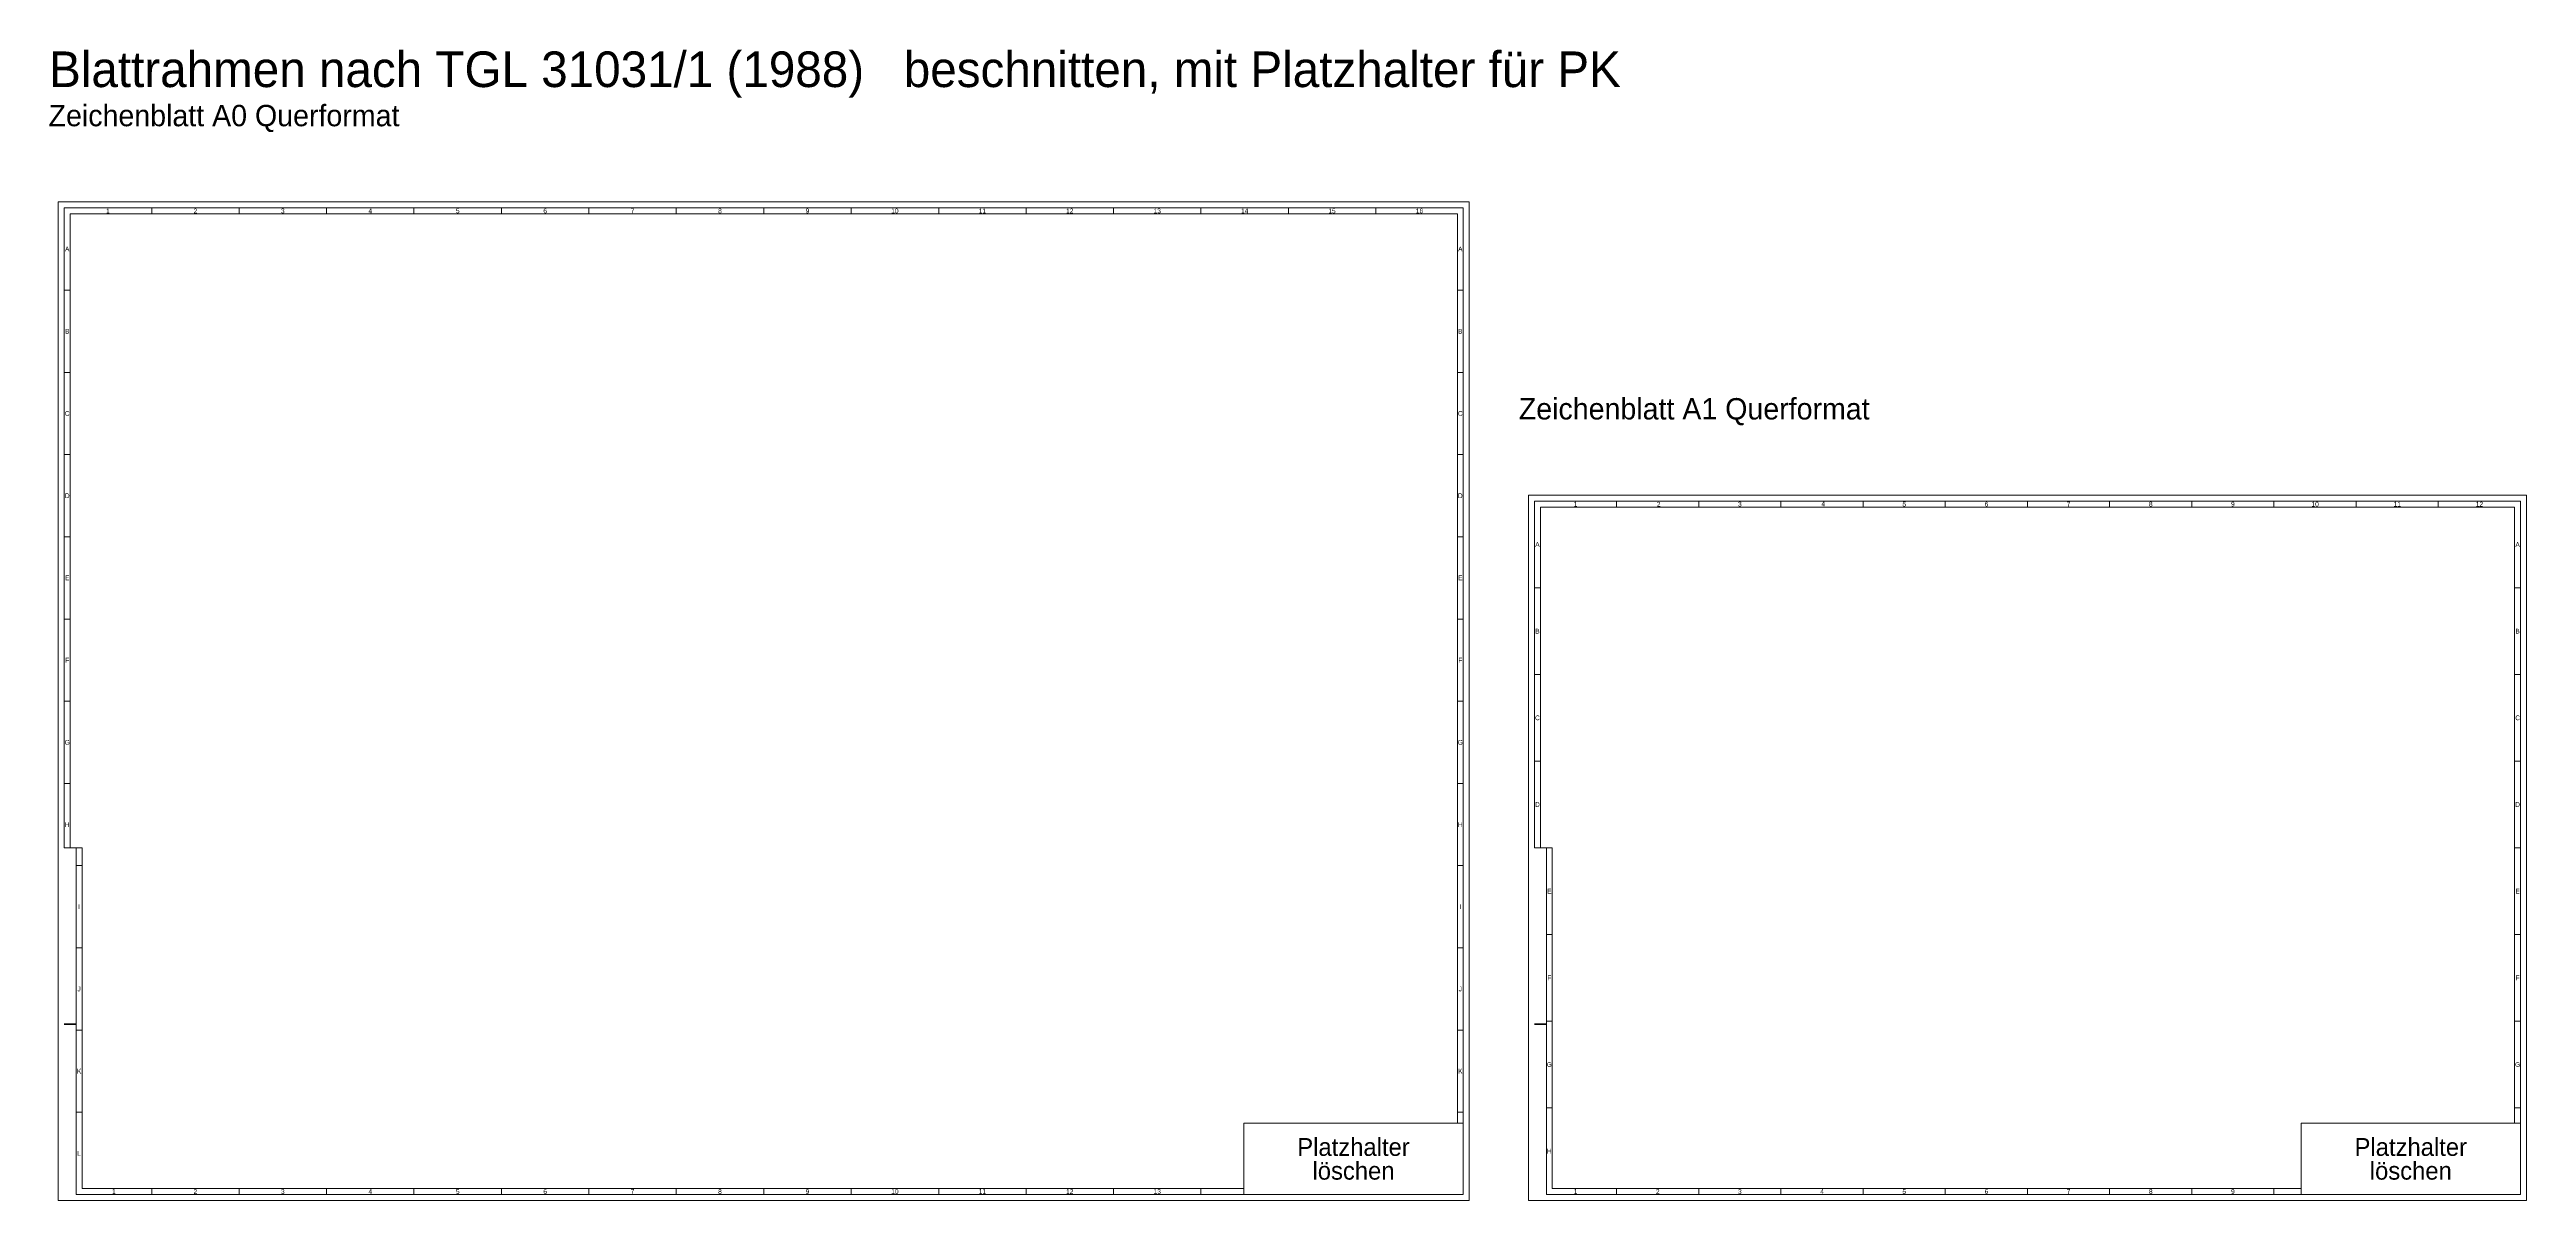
# Model space of a CAD drawing. Header units: millimetres. Extents: x -2160 to 2026, y -3062 to 969.
# Drawn here: x -2137 to -50, y -2462 to -1492 of the extents above; entities that cross this region are included whole.
import ezdxf
from ezdxf.enums import TextEntityAlignment as Align

# ---------------------------------------------------------------- set-up
doc = ezdxf.new("R2010")
doc.units = ezdxf.units.MM
for name, color, linetype, lineweight, true_color in [('Blattformate', 2, 'Continuous', 5, 0xffff00), ('Hilfe', 6, 'Continuous', 5, 0xff00ff), ('Legende', 7, 'Continuous', 5, 0x000000), ('Lochung', 94, 'Continuous', 50, 0x008000), ('Platzhalter PK', 1, 'Continuous', 5, 0xff0000), ('Zeichnungsrahmen_1', 7, 'Continuous', 5, 0x000000)]:
    doc.layers.add(name, color=color, linetype=linetype, lineweight=lineweight, true_color=true_color)
doc.styles.add('textstyle211', font='')
doc.styles.add('textstyle230', font='')
doc.styles.add('textstyle233', font='')
doc.styles.add('textstyle305', font='')
doc.styles.add('textstyle306', font='')
doc.styles.add('textstyle307', font='')
doc.styles.add('textstyle308', font='')
doc.styles.add('textstyle309', font='')
doc.styles.add('textstyle310', font='')
doc.styles.add('textstyle311', font='')
doc.styles.add('textstyle312', font='')
doc.styles.add('textstyle313', font='')
doc.styles.add('textstyle314', font='')
doc.styles.add('textstyle315', font='')
doc.styles.add('textstyle316', font='')
doc.styles.add('textstyle317', font='')
doc.styles.add('textstyle318', font='')
doc.styles.add('textstyle319', font='')
doc.styles.add('textstyle320', font='')
doc.styles.add('textstyle321', font='')
doc.styles.add('textstyle322', font='')
doc.styles.add('textstyle323', font='')
doc.styles.add('textstyle324', font='')
doc.styles.add('textstyle325', font='')
doc.styles.add('textstyle326', font='')
doc.styles.add('textstyle327', font='')
doc.styles.add('textstyle328', font='')
doc.styles.add('textstyle329', font='')
doc.styles.add('textstyle330', font='')
doc.styles.add('textstyle331', font='')
doc.styles.add('textstyle332', font='')
doc.styles.add('textstyle333', font='')
doc.styles.add('textstyle334', font='')
doc.styles.add('textstyle335', font='')
doc.styles.add('textstyle336', font='')
doc.styles.add('textstyle337', font='')
doc.styles.add('textstyle338', font='')
doc.styles.add('textstyle339', font='')
doc.styles.add('textstyle340', font='')
doc.styles.add('textstyle341', font='')
doc.styles.add('textstyle342', font='')
doc.styles.add('textstyle343', font='')
doc.styles.add('textstyle344', font='')
doc.styles.add('textstyle345', font='')
doc.styles.add('textstyle346', font='')
doc.styles.add('textstyle347', font='')
doc.styles.add('textstyle348', font='')
doc.styles.add('textstyle349', font='')
doc.styles.add('textstyle350', font='')
doc.styles.add('textstyle351', font='')
doc.styles.add('textstyle352', font='')
doc.styles.add('textstyle353', font='')
doc.styles.add('textstyle354', font='')
doc.styles.add('textstyle355', font='')
doc.styles.add('textstyle356', font='')
doc.styles.add('textstyle357', font='')
doc.styles.add('textstyle358', font='')
doc.styles.add('textstyle359', font='')
doc.styles.add('textstyle360', font='')
doc.styles.add('textstyle361', font='')
doc.styles.add('textstyle362', font='')
doc.styles.add('textstyle363', font='')
doc.styles.add('textstyle364', font='')
doc.styles.add('textstyle365', font='')
doc.styles.add('textstyle366', font='')
doc.styles.add('textstyle367', font='')
doc.styles.add('textstyle368', font='')
doc.styles.add('textstyle369', font='')
doc.styles.add('textstyle370', font='')
doc.styles.add('textstyle373', font='')
doc.styles.add('textstyle382', font='')
doc.styles.add('textstyle383', font='')
doc.styles.add('textstyle384', font='')
doc.styles.add('textstyle385', font='')
doc.styles.add('textstyle386', font='')
doc.styles.add('textstyle387', font='')
doc.styles.add('textstyle388', font='')
doc.styles.add('textstyle389', font='')
doc.styles.add('textstyle390', font='')
doc.styles.add('textstyle391', font='')
doc.styles.add('textstyle392', font='')
doc.styles.add('textstyle393', font='')
doc.styles.add('textstyle394', font='')
doc.styles.add('textstyle395', font='')
doc.styles.add('textstyle396', font='')
doc.styles.add('textstyle397', font='')
doc.styles.add('textstyle398', font='')
doc.styles.add('textstyle399', font='')
doc.styles.add('textstyle401', font='')
doc.styles.add('textstyle402', font='')
doc.styles.add('textstyle403', font='')
doc.styles.add('textstyle404', font='')
doc.styles.add('textstyle405', font='')
doc.styles.add('textstyle408', font='')
doc.styles.add('textstyle412', font='')
doc.styles.get('textstyle211').set_extended_font_data('TGL 31034-1')
doc.styles.get('textstyle230').set_extended_font_data('TGL 31034-1')
doc.styles.get('textstyle233').set_extended_font_data('TGL 31034-1')
doc.styles.get('textstyle305').set_extended_font_data('TGL 31034-1')
doc.styles.get('textstyle306').set_extended_font_data('TGL 31034-1')
doc.styles.get('textstyle307').set_extended_font_data('TGL 31034-1')
doc.styles.get('textstyle308').set_extended_font_data('TGL 31034-1')
doc.styles.get('textstyle309').set_extended_font_data('TGL 31034-1')
doc.styles.get('textstyle310').set_extended_font_data('TGL 31034-1')
doc.styles.get('textstyle311').set_extended_font_data('TGL 31034-1')
doc.styles.get('textstyle312').set_extended_font_data('TGL 31034-1')
doc.styles.get('textstyle313').set_extended_font_data('TGL 31034-1')
doc.styles.get('textstyle314').set_extended_font_data('TGL 31034-1')
doc.styles.get('textstyle315').set_extended_font_data('TGL 31034-1')
doc.styles.get('textstyle316').set_extended_font_data('TGL 31034-1')
doc.styles.get('textstyle317').set_extended_font_data('TGL 31034-1')
doc.styles.get('textstyle318').set_extended_font_data('TGL 31034-1')
doc.styles.get('textstyle319').set_extended_font_data('TGL 31034-1')
doc.styles.get('textstyle320').set_extended_font_data('TGL 31034-1')
doc.styles.get('textstyle321').set_extended_font_data('TGL 31034-1')
doc.styles.get('textstyle322').set_extended_font_data('TGL 31034-1')
doc.styles.get('textstyle323').set_extended_font_data('TGL 31034-1')
doc.styles.get('textstyle324').set_extended_font_data('TGL 31034-1')
doc.styles.get('textstyle325').set_extended_font_data('TGL 31034-1')
doc.styles.get('textstyle326').set_extended_font_data('TGL 31034-1')
doc.styles.get('textstyle327').set_extended_font_data('TGL 31034-1')
doc.styles.get('textstyle328').set_extended_font_data('TGL 31034-1')
doc.styles.get('textstyle329').set_extended_font_data('TGL 31034-1')
doc.styles.get('textstyle330').set_extended_font_data('TGL 31034-1')
doc.styles.get('textstyle331').set_extended_font_data('TGL 31034-1')
doc.styles.get('textstyle332').set_extended_font_data('TGL 31034-1')
doc.styles.get('textstyle333').set_extended_font_data('TGL 31034-1')
doc.styles.get('textstyle334').set_extended_font_data('TGL 31034-1')
doc.styles.get('textstyle335').set_extended_font_data('TGL 31034-1')
doc.styles.get('textstyle336').set_extended_font_data('TGL 31034-1')
doc.styles.get('textstyle337').set_extended_font_data('TGL 31034-1')
doc.styles.get('textstyle338').set_extended_font_data('TGL 31034-1')
doc.styles.get('textstyle339').set_extended_font_data('TGL 31034-1')
doc.styles.get('textstyle340').set_extended_font_data('TGL 31034-1')
doc.styles.get('textstyle341').set_extended_font_data('TGL 31034-1')
doc.styles.get('textstyle342').set_extended_font_data('TGL 31034-1')
doc.styles.get('textstyle343').set_extended_font_data('TGL 31034-1')
doc.styles.get('textstyle344').set_extended_font_data('TGL 31034-1')
doc.styles.get('textstyle345').set_extended_font_data('TGL 31034-1')
doc.styles.get('textstyle346').set_extended_font_data('TGL 31034-1')
doc.styles.get('textstyle347').set_extended_font_data('TGL 31034-1')
doc.styles.get('textstyle348').set_extended_font_data('TGL 31034-1')
doc.styles.get('textstyle349').set_extended_font_data('TGL 31034-1')
doc.styles.get('textstyle350').set_extended_font_data('TGL 31034-1')
doc.styles.get('textstyle351').set_extended_font_data('TGL 31034-1')
doc.styles.get('textstyle352').set_extended_font_data('TGL 31034-1')
doc.styles.get('textstyle353').set_extended_font_data('TGL 31034-1')
doc.styles.get('textstyle354').set_extended_font_data('TGL 31034-1')
doc.styles.get('textstyle355').set_extended_font_data('TGL 31034-1')
doc.styles.get('textstyle356').set_extended_font_data('TGL 31034-1')
doc.styles.get('textstyle357').set_extended_font_data('TGL 31034-1')
doc.styles.get('textstyle358').set_extended_font_data('TGL 31034-1')
doc.styles.get('textstyle359').set_extended_font_data('TGL 31034-1')
doc.styles.get('textstyle360').set_extended_font_data('TGL 31034-1')
doc.styles.get('textstyle361').set_extended_font_data('TGL 31034-1')
doc.styles.get('textstyle362').set_extended_font_data('TGL 31034-1')
doc.styles.get('textstyle363').set_extended_font_data('TGL 31034-1')
doc.styles.get('textstyle364').set_extended_font_data('TGL 31034-1')
doc.styles.get('textstyle365').set_extended_font_data('TGL 31034-1')
doc.styles.get('textstyle366').set_extended_font_data('TGL 31034-1')
doc.styles.get('textstyle367').set_extended_font_data('TGL 31034-1')
doc.styles.get('textstyle368').set_extended_font_data('TGL 31034-1')
doc.styles.get('textstyle369').set_extended_font_data('TGL 31034-1')
doc.styles.get('textstyle370').set_extended_font_data('TGL 31034-1')
doc.styles.get('textstyle373').set_extended_font_data('TGL 31034-1')
doc.styles.get('textstyle382').set_extended_font_data('TGL 31034-1')
doc.styles.get('textstyle383').set_extended_font_data('TGL 31034-1')
doc.styles.get('textstyle384').set_extended_font_data('TGL 31034-1')
doc.styles.get('textstyle385').set_extended_font_data('TGL 31034-1')
doc.styles.get('textstyle386').set_extended_font_data('TGL 31034-1')
doc.styles.get('textstyle387').set_extended_font_data('TGL 31034-1')
doc.styles.get('textstyle388').set_extended_font_data('TGL 31034-1')
doc.styles.get('textstyle389').set_extended_font_data('TGL 31034-1')
doc.styles.get('textstyle390').set_extended_font_data('TGL 31034-1')
doc.styles.get('textstyle391').set_extended_font_data('TGL 31034-1')
doc.styles.get('textstyle392').set_extended_font_data('TGL 31034-1')
doc.styles.get('textstyle393').set_extended_font_data('TGL 31034-1')
doc.styles.get('textstyle394').set_extended_font_data('TGL 31034-1')
doc.styles.get('textstyle395').set_extended_font_data('TGL 31034-1')
doc.styles.get('textstyle396').set_extended_font_data('TGL 31034-1')
doc.styles.get('textstyle397').set_extended_font_data('TGL 31034-1')
doc.styles.get('textstyle398').set_extended_font_data('TGL 31034-1')
doc.styles.get('textstyle399').set_extended_font_data('TGL 31034-1')
doc.styles.get('textstyle401').set_extended_font_data('TGL 31034-1')
doc.styles.get('textstyle402').set_extended_font_data('TGL 31034-1')
doc.styles.get('textstyle403').set_extended_font_data('TGL 31034-1')
doc.styles.get('textstyle404').set_extended_font_data('TGL 31034-1')
doc.styles.get('textstyle405').set_extended_font_data('TGL 31034-1')
doc.styles.get('textstyle408').set_extended_font_data('TGL 31034-1')
doc.styles.get('textstyle412').set_extended_font_data('TGL 31034-1')

msp = doc.modelspace()

# ---------------------------------------------------------------- linework, layer by layer
at = {"layer": 'Blattformate'}
for p, q in [((-940.7, -1620.6), (-2129.7, -1620.6)), ((-2129.7, -1620.6), (-2129.7, -2461.6)), ((-940.7, -2461.6), (-940.7, -1620.6)), ((-49.7, -1867.6), (-890.7, -1867.6)), ((-890.7, -1867.6), (-890.7, -2461.6)), ((-49.7, -2461.6), (-49.7, -1867.6)), ((-2129.7, -2461.6), (-940.7, -2461.6)), ((-890.7, -2461.6), (-49.7, -2461.6))]:
    msp.add_line(p, q, dxfattribs=at)
at = {"layer": 'Lochung'}
for p, q in [((-2124.7, -2313.1), (-2114.7, -2313.1)), ((-885.7, -2313.1), (-875.7, -2313.1))]:
    msp.add_line(p, q, dxfattribs=at)
at = {"layer": 'Platzhalter PK'}
for p, q in [((-945.7, -2396.6), (-1130.7, -2396.6)), ((-1130.7, -2396.6), (-1130.7, -2456.6)), ((-945.7, -2456.6), (-945.7, -2396.6)), ((-54.7, -2396.6), (-239.7, -2396.6)), ((-239.7, -2396.6), (-239.7, -2456.6)), ((-54.7, -2456.6), (-54.7, -2396.6)), ((-1130.7, -2456.6), (-945.7, -2456.6)), ((-239.7, -2456.6), (-54.7, -2456.6))]:
    msp.add_line(p, q, dxfattribs=at)
at = {"layer": 'Zeichnungsrahmen_1'}
for p, q in [((-2124.7, -1625.6), (-2124.7, -2164.6)), ((-2124.7, -1625.6), (-945.7, -1625.6)), ((-2051, -1625.6), (-2051, -1630.6)), ((-1977.3, -1625.6), (-1977.3, -1630.6)), ((-1903.7, -1625.6), (-1903.7, -1630.6)), ((-1830, -1625.6), (-1830, -1630.6)), ((-1756.3, -1625.6), (-1756.3, -1630.6)), ((-1682.6, -1625.6), (-1682.6, -1630.6)), ((-1608.9, -1625.6), (-1608.9, -1630.6)), ((-1535.2, -1625.6), (-1535.2, -1630.6)), ((-1461.5, -1625.6), (-1461.5, -1630.6)), ((-1387.8, -1625.6), (-1387.8, -1630.6)), ((-1314.2, -1625.6), (-1314.2, -1630.6)), ((-1240.5, -1625.6), (-1240.5, -1630.6)), ((-1166.8, -1625.6), (-1166.8, -1630.6)), ((-1093.1, -1625.6), (-1093.1, -1630.6)), ((-1019.4, -1625.6), (-1019.4, -1630.6)), ((-945.7, -1625.6), (-945.7, -2396.6)), ((-2119.7, -2164.6), (-2119.7, -1630.6)), ((-950.7, -1630.6), (-2119.7, -1630.6)), ((-950.7, -2396.6), (-950.7, -1630.6)), ((-2119.7, -1694.9), (-2124.7, -1694.9)), ((-945.7, -1694.9), (-950.7, -1694.9)), ((-2119.7, -1764.1), (-2124.7, -1764.1)), ((-945.7, -1764.1), (-950.7, -1764.1)), ((-2119.7, -1833.4), (-2124.7, -1833.4)), ((-945.7, -1833.4), (-950.7, -1833.4)), ((-885.7, -1872.6), (-885.7, -2164.6)), ((-54.7, -1872.6), (-885.7, -1872.6)), ((-880.7, -2164.6), (-880.7, -1877.6)), ((-880.7, -1877.6), (-59.7, -1877.6)), ((-816.5, -1872.6), (-816.5, -1877.6)), ((-747.2, -1872.6), (-747.2, -1877.6)), ((-678, -1872.6), (-678, -1877.6)), ((-608.7, -1872.6), (-608.7, -1877.6)), ((-539.5, -1872.6), (-539.5, -1877.6)), ((-470.2, -1872.6), (-470.2, -1877.6)), ((-401, -1872.6), (-401, -1877.6)), ((-331.7, -1872.6), (-331.7, -1877.6)), ((-262.5, -1872.6), (-262.5, -1877.6)), ((-193.2, -1872.6), (-193.2, -1877.6)), ((-124, -1872.6), (-124, -1877.6)), ((-59.7, -1877.6), (-59.7, -2396.6)), ((-54.7, -2396.6), (-54.7, -1872.6)), ((-2119.7, -1902.6), (-2124.7, -1902.6)), ((-945.7, -1902.6), (-950.7, -1902.6)), ((-880.7, -1945.6), (-885.7, -1945.6)), ((-54.7, -1945.6), (-59.7, -1945.6)), ((-2119.7, -1971.9), (-2124.7, -1971.9)), ((-945.7, -1971.9), (-950.7, -1971.9)), ((-880.7, -2018.6), (-885.7, -2018.6)), ((-54.7, -2018.6), (-59.7, -2018.6)), ((-2119.7, -2041.1), (-2124.7, -2041.1)), ((-945.7, -2041.1), (-950.7, -2041.1)), ((-880.7, -2091.6), (-885.7, -2091.6)), ((-54.7, -2091.6), (-59.7, -2091.6)), ((-2119.7, -2110.4), (-2124.7, -2110.4)), ((-945.7, -2110.4), (-950.7, -2110.4)), ((-2124.7, -2164.6), (-2109.7, -2164.6)), ((-2114.7, -2456.6), (-2114.7, -2164.6)), ((-2109.7, -2164.6), (-2109.7, -2451.6)), ((-885.7, -2164.6), (-870.7, -2164.6)), ((-880.7, -2164.6), (-885.7, -2164.6)), ((-875.7, -2456.6), (-875.7, -2164.6)), ((-870.7, -2164.6), (-870.7, -2451.6)), ((-54.7, -2164.6), (-59.7, -2164.6)), ((-2109.7, -2179.6), (-2114.7, -2179.6)), ((-945.7, -2179.6), (-950.7, -2179.6)), ((-2109.7, -2248.9), (-2114.7, -2248.9)), ((-945.7, -2248.9), (-950.7, -2248.9)), ((-870.7, -2237.6), (-875.7, -2237.6)), ((-54.7, -2237.6), (-59.7, -2237.6)), ((-870.7, -2310.6), (-875.7, -2310.6)), ((-54.7, -2310.6), (-59.7, -2310.6)), ((-2109.7, -2318.1), (-2114.7, -2318.1)), ((-945.7, -2318.1), (-950.7, -2318.1)), ((-2114.7, -2387.4), (-2109.7, -2387.4)), ((-945.7, -2387.4), (-950.7, -2387.4)), ((-870.7, -2383.6), (-875.7, -2383.6)), ((-54.7, -2383.6), (-59.7, -2383.6)), ((-2114.7, -2456.6), (-1130.7, -2456.6)), ((-1130.7, -2451.6), (-2109.7, -2451.6)), ((-2051, -2451.6), (-2051, -2456.6)), ((-1977.3, -2451.6), (-1977.3, -2456.6)), ((-1903.7, -2451.6), (-1903.7, -2456.6)), ((-1830, -2451.6), (-1830, -2456.6)), ((-1756.3, -2451.6), (-1756.3, -2456.6)), ((-1682.6, -2451.6), (-1682.6, -2456.6)), ((-1608.9, -2451.6), (-1608.9, -2456.6)), ((-1535.2, -2451.6), (-1535.2, -2456.6)), ((-1461.5, -2451.6), (-1461.5, -2456.6)), ((-1387.8, -2451.6), (-1387.8, -2456.6)), ((-1314.2, -2451.6), (-1314.2, -2456.6)), ((-1240.5, -2451.6), (-1240.5, -2456.6)), ((-1166.8, -2451.6), (-1166.8, -2456.6)), ((-875.7, -2456.6), (-239.7, -2456.6)), ((-239.7, -2451.6), (-870.7, -2451.6)), ((-816.5, -2451.6), (-816.5, -2456.6)), ((-747.2, -2451.6), (-747.2, -2456.6)), ((-678, -2451.6), (-678, -2456.6)), ((-608.7, -2451.6), (-608.7, -2456.6)), ((-539.5, -2451.6), (-539.5, -2456.6)), ((-470.2, -2451.6), (-470.2, -2456.6)), ((-401, -2451.6), (-401, -2456.6)), ((-331.7, -2451.6), (-331.7, -2456.6)), ((-262.5, -2451.6), (-262.5, -2456.6))]:
    msp.add_line(p, q, dxfattribs=at)

# ---------------------------------------------------------------- texts
at = {"layer": 'Hilfe'}
for s, style, p in [('Platzhalter', 'textstyle412', (-1038.2, -2416.6)), ('Platzhalter', 'textstyle408', (-147.2, -2416.6)), ('löschen', 'textstyle370', (-1038.2, -2436.6)), ('löschen', 'textstyle373', (-147.2, -2436.6))]:
    msp.add_text(s, height=15, dxfattribs=dict(at, style=style)).set_placement(p, align=Align.MIDDLE_CENTER)
at = {"layer": 'Legende'}
for s, height, style, p in [('Blattrahmen nach TGL 31031/1 (1988)   beschnitten, mit Platzhalter für PK', 30, 'textstyle211', (-2137.5, -1493.8)), ('Zeichenblatt A0 Querformat', 18, 'textstyle230', (-2137.9, -1538.8)), ('Zeichenblatt A1 Querformat', 18, 'textstyle233', (-898.9, -1785.8))]:
    msp.add_text(s, height=height, dxfattribs=dict(at, style=style)).set_placement(p, align=Align.TOP_LEFT)
at = {"layer": 'Zeichnungsrahmen_1'}
for s, style, p in [('1', 'textstyle305', (-2087.9, -1628.1)), ('2', 'textstyle343', (-2014.2, -1628.1)), ('3', 'textstyle342', (-1940.5, -1628.1)), ('4', 'textstyle345', (-1866.8, -1628.1)), ('5', 'textstyle344', (-1793.1, -1628.1)), ('6', 'textstyle339', (-1719.4, -1628.1)), ('7', 'textstyle338', (-1645.8, -1628.1)), ('8', 'textstyle341', (-1572.1, -1628.1)), ('9', 'textstyle340', (-1498.4, -1628.1)), ('10', 'textstyle351', (-1424.7, -1628.1)), ('11', 'textstyle350', (-1351, -1628.1)), ('12', 'textstyle353', (-1277.3, -1628.1)), ('13', 'textstyle352', (-1203.6, -1628.1)), ('14', 'textstyle347', (-1129.9, -1628.1)), ('15', 'textstyle346', (-1056.3, -1628.1)), ('16', 'textstyle349', (-982.6, -1628.1)), ('A', 'textstyle348', (-2122.2, -1660.2)), ('A', 'textstyle359', (-948.2, -1660.2)), ('B', 'textstyle358', (-2122.2, -1729.5)), ('B', 'textstyle361', (-948.2, -1729.5)), ('C', 'textstyle360', (-2122.2, -1798.7)), ('C', 'textstyle355', (-948.2, -1798.7)), ('D', 'textstyle354', (-2122.2, -1868)), ('D', 'textstyle357', (-948.2, -1868)), ('1', 'textstyle328', (-851.1, -1875.1)), ('2', 'textstyle323', (-781, -1875.2)), ('3', 'textstyle322', (-712.6, -1875.1)), ('4', 'textstyle325', (-642.4, -1874.9)), ('5', 'textstyle324', (-574.1, -1875.1)), ('6', 'textstyle335', (-504.8, -1875.1)), ('7', 'textstyle334', (-435.6, -1875.1)), ('8', 'textstyle337', (-366.3, -1875.1)), ('9', 'textstyle336', (-297.1, -1875.1)), ('10', 'textstyle331', (-227.8, -1875.1)), ('11', 'textstyle330', (-158.6, -1875.1)), ('12', 'textstyle333', (-89.3, -1875.1)), ('A', 'textstyle395', (-883.2, -1909.1)), ('A', 'textstyle403', (-57.2, -1909.1)), ('E', 'textstyle356', (-2122.2, -1937.2)), ('E', 'textstyle367', (-948.2, -1937.2)), ('B', 'textstyle394', (-883.2, -1982.1)), ('B', 'textstyle402', (-57.2, -1982.1)), ('F', 'textstyle366', (-2122.2, -2006.5)), ('F', 'textstyle369', (-948.2, -2006.5)), ('C', 'textstyle397', (-883.2, -2055.1)), ('C', 'textstyle405', (-57.2, -2055.1)), ('G', 'textstyle368', (-2122.2, -2075.7)), ('G', 'textstyle363', (-948.2, -2075.7)), ('D', 'textstyle396', (-883.2, -2128.1)), ('D', 'textstyle404', (-57.2, -2128.1)), ('H', 'textstyle362', (-2122.2, -2145)), ('H', 'textstyle365', (-948.2, -2145)), ('I', 'textstyle364', (-2112.2, -2214.2)), ('I', 'textstyle327', (-948.2, -2214.2)), ('E', 'textstyle391', (-873.2, -2201.1)), ('E', 'textstyle399', (-57.2, -2201.1)), ('F', 'textstyle390', (-873.2, -2274.1)), ('F', 'textstyle398', (-57.2, -2274.1)), ('J', 'textstyle311', (-2112.2, -2283.5)), ('J', 'textstyle326', (-948.2, -2283.5)), ('K', 'textstyle310', (-2112.2, -2352.7)), ('K', 'textstyle329', (-948.2, -2352.7)), ('G', 'textstyle393', (-873.2, -2347.1)), ('G', 'textstyle401', (-57.2, -2347.1)), ('L', 'textstyle313', (-2112.2, -2422)), ('H', 'textstyle392', (-873.2, -2420.1)), ('1', 'textstyle312', (-2082.9, -2454.1)), ('2', 'textstyle307', (-2014.2, -2454.1)), ('3', 'textstyle306', (-1940.5, -2454.1)), ('4', 'textstyle309', (-1866.8, -2454.1)), ('5', 'textstyle308', (-1793.1, -2454.1)), ('6', 'textstyle319', (-1719.4, -2454.1)), ('7', 'textstyle318', (-1645.8, -2454.1)), ('8', 'textstyle321', (-1572.1, -2454.1)), ('9', 'textstyle320', (-1498.4, -2454.1)), ('10', 'textstyle315', (-1424.7, -2454.1)), ('11', 'textstyle314', (-1351, -2454.1)), ('12', 'textstyle317', (-1277.3, -2454.1)), ('13', 'textstyle316', (-1203.6, -2454.1)), ('1', 'textstyle332', (-851.1, -2454.1)), ('2', 'textstyle387', (-781.8, -2454.1)), ('3', 'textstyle386', (-712.6, -2454.1)), ('4', 'textstyle389', (-643.3, -2454.1)), ('5', 'textstyle388', (-574.1, -2454.1)), ('6', 'textstyle383', (-504.8, -2454.1)), ('7', 'textstyle382', (-435.6, -2454.1)), ('8', 'textstyle385', (-366.3, -2454.1)), ('9', 'textstyle384', (-297.1, -2454.1))]:
    msp.add_text(s, height=4, dxfattribs=dict(at, style=style)).set_placement(p, align=Align.MIDDLE_CENTER)

doc.saveas('drawing.dxf')
